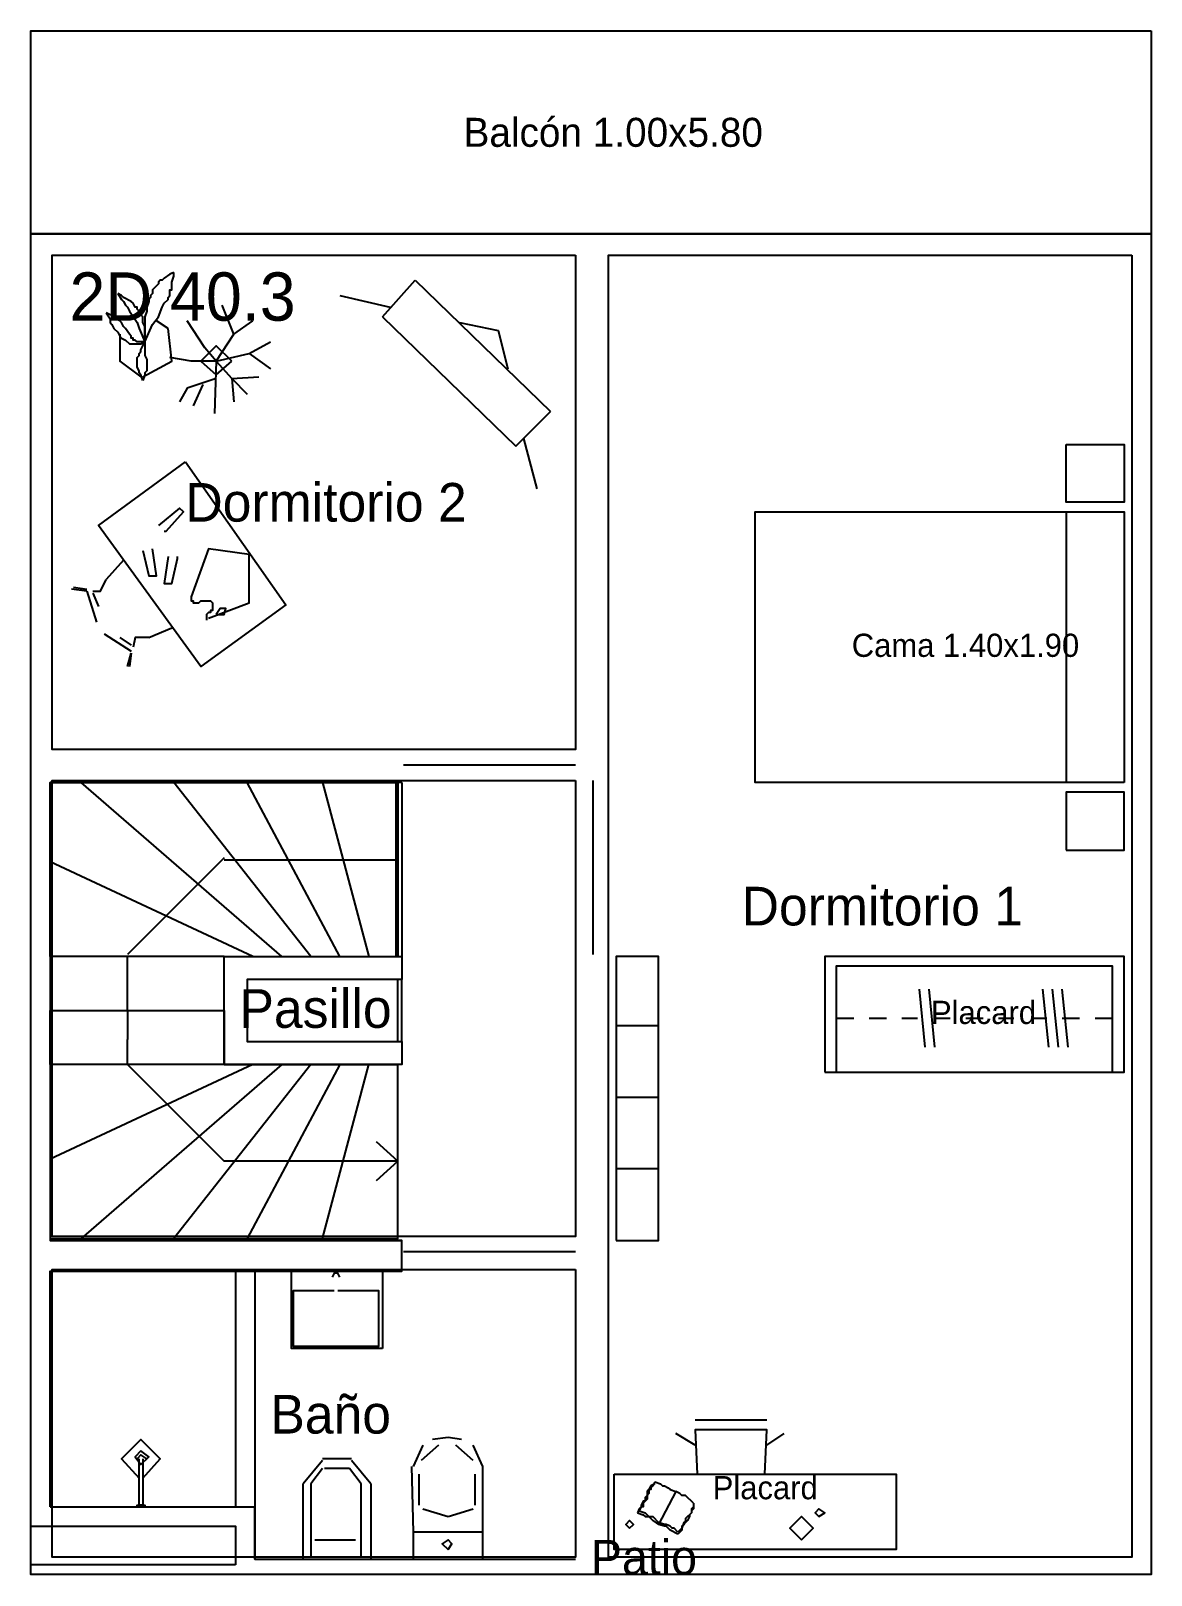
# Model space of a CAD drawing. Header units: metres. Extents: x 0 to 116, y 0 to 8.
# Drawn here: x 0 to 5.8, y 0 to 7.99 of the extents above; entities that cross this region are included whole.
import ezdxf

# ---------------------------------------------------------------- set-up
doc = ezdxf.new("R2010")
doc.units = ezdxf.units.M
for name, color, linetype in [('Trazo_Cotas', 9, 'Continuous'), ('Trazo_Equipamiento', 8, 'Continuous'), ('Trazo_Estancias', 3, 'Continuous'), ('Trazo_Fachada', 30, 'Continuous'), ('Trazo_Puertas', 1, 'Continuous'), ('Trazo_Unidad', 7, 'Continuous'), ('Trazo_Ventanas', 5, 'Continuous')]:
    doc.layers.add(name, color=color, linetype=linetype)

msp = doc.modelspace()

# ---------------------------------------------------------------- texts
at = {"layer": 'Trazo_Cotas'}
msp.add_text('Balcón 1.00x5.80', height=0.15, dxfattribs=at).set_placement((2.24, 7.39))
at = {"layer": 'Trazo_Equipamiento', "color": 8}
for s, p in [('Cama 1.40x1.90', (4.25, 4.75)), ('Placard', (4.66, 2.85)), ('Placard', (3.53, 0.39))]:
    msp.add_text(s, height=0.12, dxfattribs=at).set_placement(p)
at = {"layer": 'Trazo_Estancias', "color": 5}
for s, p in [('Dormitorio 2', (0.8, 5.45)), ('Dormitorio 1', (3.68, 3.36))]:
    msp.add_text(s, height=0.2, dxfattribs=at).set_placement(p)
at = {"layer": 'Trazo_Estancias', "color": 8}
msp.add_text('Pasillo', height=0.2, dxfattribs=at).set_placement((1.08, 2.83))
at = {"layer": 'Trazo_Estancias', "color": 4}
msp.add_text('Baño', height=0.2, dxfattribs=at).set_placement((1.24, 0.73))
at = {"layer": 'Trazo_Fachada'}
msp.add_text('Patio', height=0.18, dxfattribs=at).set_placement((2.9, 0))
at = {"layer": 'Trazo_Unidad'}
msp.add_text('2D 40.3', height=0.25, dxfattribs=at).set_placement((0.2, 6.49))

# ---------------------------------------------------------------- linework, layer by layer
at = {"layer": 'Trazo_Cotas'}
msp.add_lwpolyline([(5.8, 7.99), (5.8, 6.94), (0, 6.94), (0, 7.99)], close=True, dxfattribs=at)
at = {"layer": 'Trazo_Equipamiento', "color": 8}
for p, q in [((0.12, 6.83), (2.82, 6.83)), ((2.99, 6.83), (5.69, 6.83)), ((1.3, 3.2), (0.26, 4.1)), ((1.45, 3.2), (0.74, 4.1)), ((1.6, 3.2), (1.12, 4.1)), ((1.89, 4.1), (1.89, 3.2)), ((1.92, 4.1), (1.92, 3.2)), ((1.15, 3.2), (0.1, 3.69)), ((1, 3.71), (0.5, 3.21)), ((1, 3.7), (1.9, 3.7)), ((1.33, 3.7), (1.61, 3.7)), ((0.5, 2.92), (0.5, 3.2)), ((1.9, 2.76), (1.9, 3.08)), ((1.92, 2.76), (1.92, 3.08)), ((0.5, 2.92), (0.5, 2.77)), ((3.25, 2.84), (3.03, 2.84)), ((0.5, 2.64), (0.5, 2.77)), ((1.15, 2.64), (0.1, 2.15)), ((1.3, 2.64), (0.26, 1.74)), ((0.5, 2.64), (1, 2.14)), ((1.45, 2.64), (0.74, 1.74)), ((1, 2.64), (1.9, 2.64)), ((1.6, 2.64), (1.12, 1.74)), ((3.25, 2.47), (3.03, 2.47)), ((1.9, 2.14), (1, 2.14)), ((3.25, 2.1), (3.03, 2.1)), ((1.06, 1.57), (1.06, 0.35)), ((1.16, 1.57), (1.16, 0.35)), ((2.03, 0.67), (1.98, 0.56)), ((2.11, 0.67), (2.02, 0.59)), ((2.16, 0.71), (2.08, 0.7)), ((2.23, 0.7), (2.16, 0.71)), ((2.29, 0.59), (2.2, 0.67)), ((2.34, 0.56), (2.29, 0.67)), ((1.51, 0.59), (1.41, 0.47)), ((1.66, 0.6), (1.51, 0.6)), ((1.76, 0.47), (1.66, 0.59)), ((1.51, 0.55), (1.45, 0.47)), ((1.65, 0.55), (1.52, 0.55)), ((1.71, 0.47), (1.65, 0.55)), ((2.01, 0.36), (2.01, 0.52)), ((2.3, 0.36), (2.3, 0.52)), ((1.45, 0.47), (1.45, 0.09)), ((1.71, 0.09), (1.71, 0.47)), ((1.76, 0.47), (1.76, 0.08)), ((0.1, 0.35), (1.16, 0.35)), ((0.1, 0.35), (1.16, 0.35)), ((1.16, 0.08), (1.16, 0.35)), ((2.03, 0.34), (2.16, 0.3)), ((2.16, 0.3), (2.29, 0.34)), ((1.47, 0.18), (1.68, 0.18)), ((2.34, 0.22), (1.98, 0.22))]:
    msp.add_line(p, q, dxfattribs=at)
at = {"layer": 'Trazo_Equipamiento', "color": 9}
for p, q in [((1.82, 6.51), (1.99, 6.7)), ((1.99, 6.7), (2.69, 6.02)), ((1.6, 6.62), (1.86, 6.56)), ((0.71, 6.45), (0.65, 6.49)), ((1.05, 6.42), (1.15, 6.49)), ((1.82, 6.51), (2.51, 5.84)), ((1.13, 6.32), (1.24, 6.24)), ((0.96, 6.28), (0.95, 6.01)), ((0.89, 6.16), (0.84, 6.05)), ((1.04, 6.19), (1.05, 6.07)), ((1.04, 6.19), (1.12, 6.11)), ((2.51, 5.84), (2.69, 6.02)), ((2.55, 5.88), (2.62, 5.62)), ((5.36, 5.5), (5.36, 4.1)), ((0.48, 5.25), (0.39, 5.15)), ((0.29, 5.09), (0.21, 5.1)), ((0.22, 5.11), (0.29, 5.1)), ((0.29, 5.09), (0.34, 4.93)), ((0.32, 5.08), (0.35, 5.01)), ((0.61, 4.85), (0.73, 4.9)), ((0.38, 4.87), (0.52, 4.78)), ((0.46, 4.85), (0.52, 4.81)), ((0.5, 4.7), (0.52, 4.77)), ((0.52, 4.77), (0.51, 4.7)), ((4.63, 2.73), (4.6, 3.03)), ((4.63, 2.73), (4.6, 3.03)), ((4.68, 2.73), (4.65, 3.03)), ((4.68, 2.73), (4.65, 3.03)), ((5.27, 2.73), (5.24, 3.03)), ((5.27, 2.73), (5.24, 3.03)), ((5.32, 2.73), (5.29, 3.03)), ((5.32, 2.73), (5.29, 3.03)), ((5.37, 2.73), (5.34, 3.03)), ((5.37, 2.73), (5.34, 3.03)), ((4.17, 2.88), (4.26, 2.88)), ((4.17, 2.88), (4.26, 2.88)), ((4.34, 2.88), (4.43, 2.88)), ((4.34, 2.88), (4.43, 2.88)), ((4.51, 2.88), (4.59, 2.88)), ((4.51, 2.88), (4.59, 2.88)), ((4.68, 2.88), (4.76, 2.88)), ((4.68, 2.88), (4.76, 2.88)), ((4.84, 2.88), (4.93, 2.88)), ((4.84, 2.88), (4.93, 2.88)), ((5.01, 2.88), (5.09, 2.88)), ((5.01, 2.88), (5.09, 2.88)), ((5.18, 2.88), (5.26, 2.88)), ((5.18, 2.88), (5.26, 2.88)), ((5.34, 2.88), (5.43, 2.88)), ((5.34, 2.88), (5.43, 2.88)), ((5.51, 2.88), (5.6, 2.88)), ((5.51, 2.88), (5.6, 2.88)), ((3.81, 0.8), (3.44, 0.8)), ((3.44, 0.67), (3.34, 0.73)), ((3.81, 0.67), (3.9, 0.73)), ((3.34, 0.43), (3.25, 0.26))]:
    msp.add_line(p, q, dxfattribs=at)
for points in [[(0.59, 6.38), (0.63, 6.47), (0.66, 6.51), (0.68, 6.56), (0.69, 6.58), (0.71, 6.6), (0.71, 6.61), (0.72, 6.62), (0.72, 6.65), (0.73, 6.65), (0.73, 6.69), (0.74, 6.72), (0.74, 6.74)], [(0.74, 6.74), (0.72, 6.73), (0.69, 6.71), (0.68, 6.7), (0.67, 6.7), (0.66, 6.69), (0.66, 6.68), (0.63, 6.65), (0.63, 6.63), (0.62, 6.62), (0.62, 6.61), (0.61, 6.6), (0.61, 6.59), (0.6, 6.56), (0.6, 6.54), (0.59, 6.51), (0.59, 6.38)], [(0.59, 6.38), (0.59, 6.46), (0.58, 6.48), (0.58, 6.51), (0.57, 6.52), (0.57, 6.53), (0.55, 6.55), (0.55, 6.56), (0.54, 6.56), (0.53, 6.58), (0.52, 6.59), (0.48, 6.61), (0.47, 6.62), (0.45, 6.63)], [(0.45, 6.63), (0.47, 6.6), (0.48, 6.59), (0.49, 6.57), (0.5, 6.56), (0.51, 6.54), (0.55, 6.48), (0.56, 6.45), (0.59, 6.38)], [(0.96, 6.28), (1.05, 6.42), (0.99, 6.57)], [(0.59, 6.38), (0.55, 6.38), (0.54, 6.39), (0.53, 6.39), (0.53, 6.4), (0.52, 6.4), (0.52, 6.41), (0.51, 6.42), (0.49, 6.45), (0.48, 6.46), (0.47, 6.48), (0.46, 6.49), (0.44, 6.5), (0.42, 6.52), (0.41, 6.52), (0.39, 6.53)], [(0.39, 6.53), (0.41, 6.5), (0.41, 6.48), (0.42, 6.47), (0.43, 6.45), (0.45, 6.43), (0.46, 6.41), (0.47, 6.4), (0.49, 6.39), (0.51, 6.37), (0.57, 6.37), (0.59, 6.38)], [(0.96, 6.28), (0.9, 6.35), (0.81, 6.49)], [(2.22, 6.48), (2.42, 6.44), (2.47, 6.24)], [(0.46, 6.42), (0.46, 6.28), (0.57, 6.2)], [(0.58, 6.2), (0.73, 6.28), (0.71, 6.45)], [(0.58, 6.18), (0.57, 6.21), (0.56, 6.22), (0.56, 6.23), (0.55, 6.25), (0.55, 6.3), (0.56, 6.31), (0.56, 6.32), (0.57, 6.33), (0.57, 6.34), (0.59, 6.38)], [(0.59, 6.38), (0.59, 6.31), (0.6, 6.29), (0.6, 6.23), (0.59, 6.22), (0.59, 6.21), (0.58, 6.18)], [(0.96, 6.28), (1.13, 6.32), (1.24, 6.38)], [(0.96, 6.28), (0.83, 6.28), (0.72, 6.3)], [(0.96, 6.28), (1.04, 6.19), (1.18, 6.2)], [(0.96, 6.19), (0.81, 6.14), (0.77, 6.07)], [(0.69, 5.4), (0.7, 5.4), (0.79, 5.5), (0.77, 5.52), (0.66, 5.43)], [(0.58, 5.3), (0.61, 5.17), (0.65, 5.17), (0.63, 5.31)], [(0.92, 4.95), (1.13, 5.03), (1.13, 5.28), (0.92, 5.31), (0.83, 5.06)], [(0.71, 5.27), (0.69, 5.13), (0.73, 5.13), (0.76, 5.26), (0.76, 5.27)], [(0.32, 5.09), (0.36, 5.09), (0.39, 5.15)], [(0.83, 5.06), (0.83, 5.04), (0.84, 5.04), (0.84, 5.03), (0.87, 5.03), (0.88, 5.04), (0.93, 5.04), (0.94, 5.03), (0.94, 4.99), (0.93, 4.99), (0.93, 4.98), (0.92, 4.98), (0.91, 4.97), (0.91, 4.94)], [(0.61, 4.85), (0.54, 4.85), (0.53, 4.8)], [(3.8, 0.52), (3.81, 0.75), (3.44, 0.75), (3.45, 0.52)], [(3.23, 0.48), (3.22, 0.46), (3.21, 0.45), (3.21, 0.44), (3.2, 0.44), (3.2, 0.42), (3.19, 0.41), (3.19, 0.39), (3.17, 0.37), (3.17, 0.35), (3.16, 0.35), (3.15, 0.33)], [(3.23, 0.48), (3.26, 0.47), (3.27, 0.46), (3.28, 0.46), (3.3, 0.45), (3.31, 0.44), (3.34, 0.43)], [(3.23, 0.47), (3.21, 0.46), (3.2, 0.44), (3.19, 0.43), (3.19, 0.41), (3.18, 0.4), (3.18, 0.38), (3.17, 0.38), (3.16, 0.36), (3.16, 0.35), (3.15, 0.34), (3.14, 0.32)], [(3.43, 0.37), (3.39, 0.41), (3.37, 0.41), (3.36, 0.42), (3.34, 0.43)], [(3.14, 0.32), (3.17, 0.31), (3.18, 0.3), (3.2, 0.3), (3.22, 0.28), (3.25, 0.26)], [(3.15, 0.33), (3.18, 0.32), (3.2, 0.3), (3.22, 0.3), (3.25, 0.27)], [(3.43, 0.37), (3.43, 0.35), (3.42, 0.34), (3.42, 0.32), (3.39, 0.29), (3.39, 0.28), (3.38, 0.26), (3.37, 0.25), (3.37, 0.24), (3.35, 0.22)], [(3.43, 0.36), (3.43, 0.34), (3.42, 0.33), (3.42, 0.32), (3.41, 0.31), (3.41, 0.3), (3.4, 0.28), (3.39, 0.27), (3.38, 0.27), (3.37, 0.24), (3.37, 0.23), (3.35, 0.21)], [(3.35, 0.22), (3.33, 0.24), (3.32, 0.24), (3.31, 0.25), (3.29, 0.26), (3.28, 0.26), (3.25, 0.27)], [(3.35, 0.21), (3.31, 0.23), (3.29, 0.25), (3.28, 0.25), (3.25, 0.26)]]:
    msp.add_lwpolyline(points, dxfattribs=at)
for points in [[(1.04, 6.28), (0.96, 6.36), (0.88, 6.28), (0.96, 6.21)], [(5.36, 5.85), (5.66, 5.85), (5.66, 5.55), (5.36, 5.55)], [(0.8, 5.76), (1.32, 5.02), (0.88, 4.7), (0.35, 5.43)], [(5.66, 4.1), (3.75, 4.1), (3.75, 5.5), (5.66, 5.5)], [(0.96, 4.97), (1, 4.97), (1.01, 5), (0.98, 5)], [(5.36, 3.75), (5.66, 3.75), (5.66, 4.05), (5.36, 4.05)], [(3.03, 1.73), (3.25, 1.73), (3.25, 3.2), (3.03, 3.2)], [(4.11, 2.6), (5.66, 2.6), (5.66, 3.2), (4.11, 3.2)], [(4.17, 2.6), (5.6, 2.6), (5.6, 3.15), (4.17, 3.15)], [(3.02, 0.52), (4.48, 0.52), (4.48, 0.13), (3.02, 0.13)], [(4.08, 0.3), (4.11, 0.32), (4.08, 0.34), (4.06, 0.32)], [(3.1, 0.24), (3.12, 0.26), (3.1, 0.28), (3.08, 0.26)], [(3.99, 0.18), (4.05, 0.24), (3.99, 0.3), (3.93, 0.24)]]:
    msp.add_lwpolyline(points, close=True, dxfattribs=at)
at = {"layer": 'Trazo_Equipamiento', "color": 8}
for points in [[(1.92, 4.1), (0.1, 4.1), (0.1, 1.73), (1.92, 1.73)], [(0.1, 3.2), (0.1, 4.1), (1.9, 4.1), (1.9, 3.2)], [(1.51, 4.1), (1.75, 3.2), (1.9, 3.2)], [(1, 3.2), (1.6, 3.2), (1.75, 3.2)], [(0.1, 2.64), (0.1, 1.74), (1.9, 1.74), (1.9, 2.64)], [(1.51, 1.74), (1.75, 2.64), (1.9, 2.64)], [(1.79, 2.04), (1.9, 2.14), (1.79, 2.24)], [(0.1, 0.35), (0.1, 1.57), (1.92, 1.57), (1.92, 1.73), (0.1, 1.73)], [(0.1, 0.35), (0.1, 1.57), (1.92, 1.57), (1.92, 1.73), (0.1, 1.73)], [(1.6, 1.54), (1.59, 1.56), (1.57, 1.56), (1.56, 1.54)], [(1.59, 1.47), (1.8, 1.47), (1.8, 1.18), (1.36, 1.18), (1.36, 1.47), (1.57, 1.47)], [(0.58, 0.5), (0.67, 0.6), (0.57, 0.7), (0.47, 0.6), (0.56, 0.5)], [(0.58, 0.58), (0.6, 0.6), (0.57, 0.62), (0.55, 0.6), (0.56, 0.58)], [(0.58, 0.6), (0.58, 0.36), (0.56, 0.36), (0.56, 0.6)], [(1.97, 0.56), (1.98, 0.22), (1.98, 0.08), (2.34, 0.08), (2.34, 0.56)], [(1.41, 0.08), (1.41, 0.3), (1.41, 0.47)], [(1.16, 0.35), (1.16, 0.08), (2.82, 0.08)]]:
    msp.add_lwpolyline(points, dxfattribs=at)
for points in [[(1, 3.2), (0.1, 3.2), (0.1, 2.92), (1, 2.92)], [(1.92, 3.08), (1.12, 3.08), (1.12, 2.76), (1.92, 2.76), (1.92, 2.64), (1, 2.64), (1, 3.2), (1.92, 3.2)], [(1, 2.64), (0.1, 2.64), (0.1, 2.92), (1, 2.92)], [(1.82, 1.17), (1.35, 1.17), (1.35, 1.57), (1.82, 1.57)], [(0.57, 0.64), (0.54, 0.61), (0.57, 0.57), (0.61, 0.61)], [(0.59, 0.35), (0.55, 0.35), (0.55, 0.36), (0.59, 0.36)], [(1.06, 0.05), (0, 0.05), (0, 0.25), (1.06, 0.25)], [(2.16, 0.13), (2.18, 0.16), (2.16, 0.18), (2.13, 0.16)]]:
    msp.add_lwpolyline(points, close=True, dxfattribs=at)
at = {"layer": 'Trazo_Estancias', "color": 5}
for points in [[(2.82, 6.83), (2.82, 4.27), (0.11, 4.27), (0.11, 6.83)], [(5.7, 6.83), (5.7, 0.09), (2.99, 0.09), (2.99, 6.83)]]:
    msp.add_lwpolyline(points, close=True, dxfattribs=at)
at = {"layer": 'Trazo_Estancias', "color": 8}
msp.add_lwpolyline([(2.82, 4.11), (2.82, 1.75), (0.11, 1.75), (0.11, 4.11)], close=True, dxfattribs=at)
at = {"layer": 'Trazo_Estancias', "color": 4}
msp.add_lwpolyline([(2.82, 1.58), (2.82, 0.09), (0.11, 0.09), (0.11, 1.58)], close=True, dxfattribs=at)
at = {"layer": 'Trazo_Fachada'}
for p, q in [((5.8, 6.94), (0, 6.94)), ((5.8, 0), (0, 0))]:
    msp.add_line(p, q, dxfattribs=at)
at = {"layer": 'Trazo_Puertas'}
for p, q in [((2.82, 4.19), (1.93, 4.19)), ((2.91, 4.11), (2.91, 3.21)), ((2.82, 1.67), (1.93, 1.67))]:
    msp.add_line(p, q, dxfattribs=at)
at = {"layer": 'Trazo_Unidad'}
msp.add_lwpolyline([(5.8, 6.94), (5.8, 0), (0, 0), (0, 6.94)], close=True, dxfattribs=at)
at = {"layer": 'Trazo_Ventanas'}
for p, q in [((2.82, 6.94), (0.11, 6.94)), ((5.7, 6.94), (2.99, 6.94)), ((4.48, 0), (2.99, 0))]:
    msp.add_line(p, q, dxfattribs=at)

msp.set_redraw_order([(e.dxf.handle, doc.entitydb.next_handle()) for e in msp.query("TEXT MTEXT ATTDEF DIMENSION ARC_DIMENSION")])  # texts and dimensions are drawn at this point

doc.saveas('drawing.dxf')
